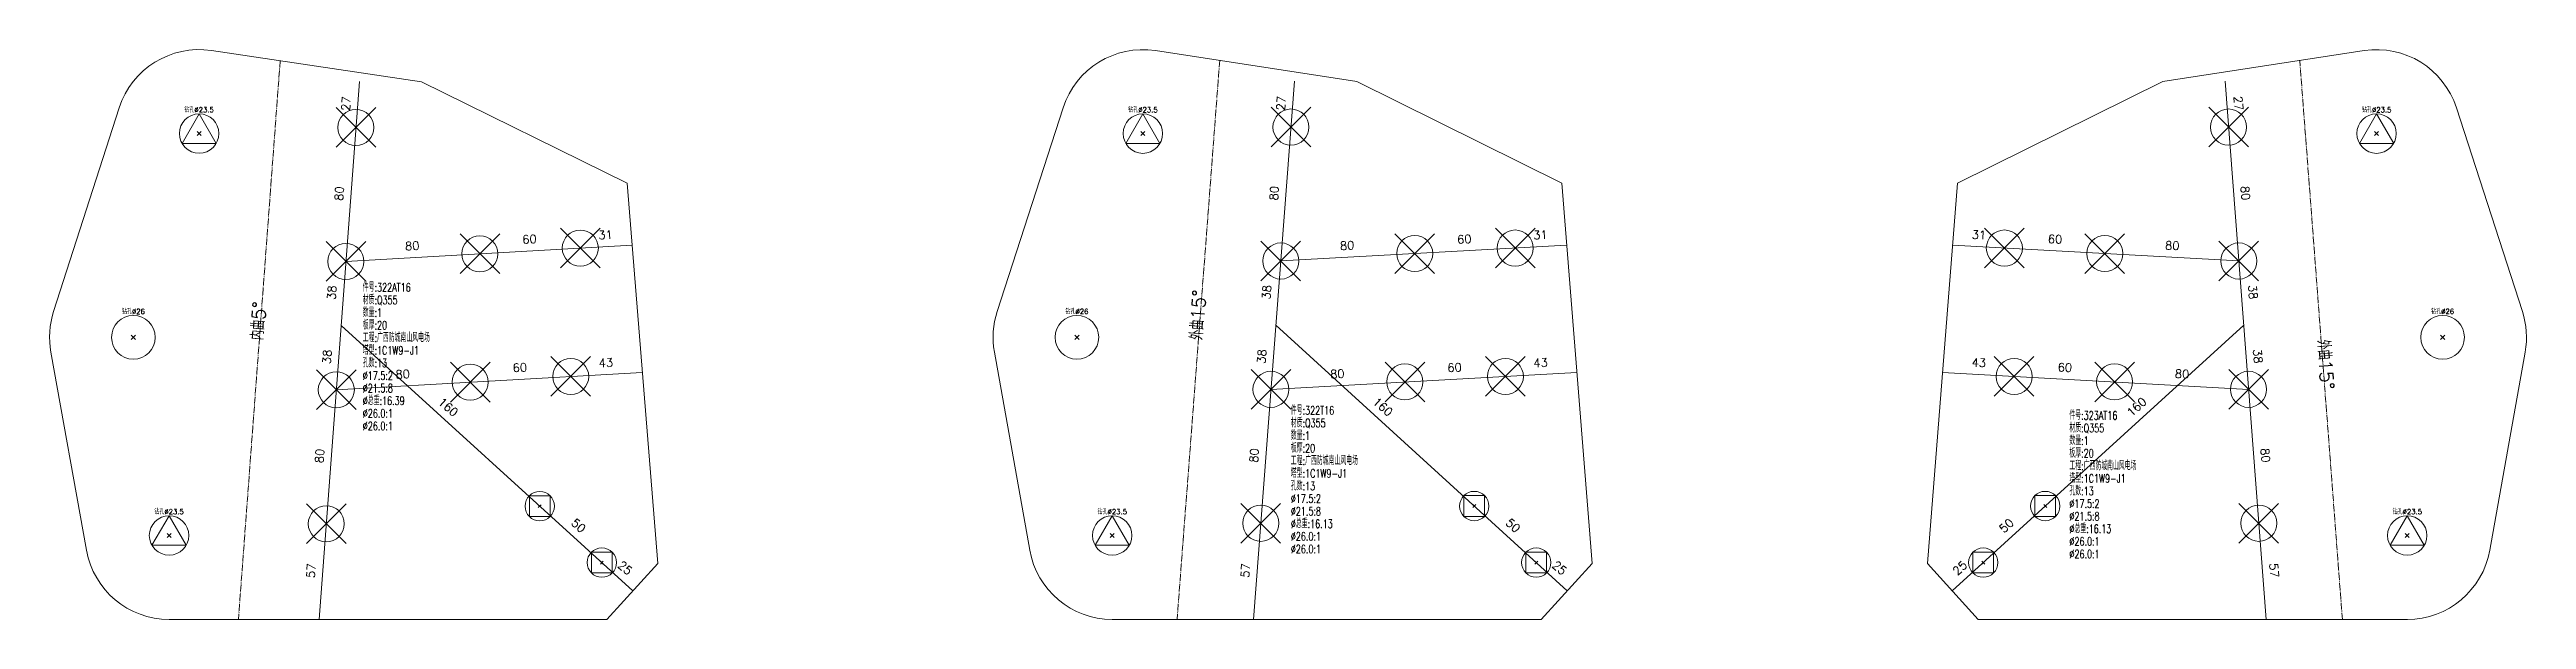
# Model space of a CAD drawing. Extents: x -105 to 10956, y -4548 to 9487.
# Drawn here: x 7368 to 8845, y 3554 to 3893 of the extents above; entities that cross this region are included whole.
import ezdxf
from ezdxf.enums import TextEntityAlignment as Align

# ---------------------------------------------------------------- set-up
doc = ezdxf.new("R2010")
doc.units = 0
doc.header["$MEASUREMENT"] = 0
doc.linetypes.add('制弯线', pattern=[5.9, 4, -0.5, 0.2, -0.5, 0.2, -0.5])
doc.layers.add('1', color=7, linetype='CONTINUOUS', lineweight=25)
doc.layers.add('2', color=7, linetype='CONTINUOUS', lineweight=25)
doc.styles.get("Standard").update_dxf_attribs({"font": 'simplex.shx', "width": 0.7, "height": 3, "bigfont": 'gbhzfs.shx'})

msp = doc.modelspace()

# ---------------------------------------------------------------- texts
at = {"layer": '1', "color": 7, "linetype": 'Continuous', "lineweight": 13}
for s, p in [('钻孔%%c23.5', (7456.95919, 3854.74929)), ('钻孔%%c23.5', (8019.7865, 3854.72143)), ('钻孔%%c23.5', (8755.45981, 3854.7217)), ('钻孔%%c26', (7417.79024, 3734.62017)), ('钻孔%%c26', (7980.43115, 3734.65264)), ('钻孔%%c26', (8794.8134, 3734.65232)), ('钻孔%%c23.5', (7439.04568, 3615.41875)), ('钻孔%%c23.5', (8001.5054, 3615.4187)), ('钻孔%%c23.5', (8773.73745, 3615.41871))]:
    msp.add_text(s, height=3, dxfattribs=at).set_placement(p, align=Align.BOTTOM_CENTER)
at = {"layer": '2', "color": 7, "linetype": 'Continuous', "lineweight": 13}
for s, rotation, p in [('27', 86, (7548.5215, 3860.5088)), ('27', 86, (8106.12479, 3860.74141)), ('27', 275, (8669.12177, 3860.74293)), ('80', 86, (7544.51515, 3806.98268)), ('80', 86, (8102.03624, 3807.2215)), ('80', 275, (8673.20955, 3807.22296)), ('60', 3, (7654.17473, 3776.09548)), ('31', 3, (7699.54369, 3778.66913)), ('60', 3, (8211.64824, 3776.16591)), ('31', 3, (8257.0211, 3778.66986)), ('31', 358, (8518.22335, 3778.67361)), ('60', 358, (8563.5971, 3776.16894)), ('80', 3, (7584.28708, 3772.13096)), ('80', 3, (8141.75459, 3772.30874)), ('80', 358, (8633.49069, 3772.31078)), ('38', 86, (7540.09896, 3747.98084)), ('38', 86, (8097.52942, 3748.22652)), ('38', 275, (8677.71541, 3748.2293)), ('38', 86, (7537.238, 3709.75746)), ('43', 3, (7699.74112, 3702.55817)), ('38', 86, (8094.60976, 3710.00758)), ('43', 3, (8257.10162, 3702.55869)), ('43', 358, (8518.13983, 3702.56251)), ('38', 275, (8680.63452, 3710.01031)), ('80', 3, (7578.56517, 3695.68423)), ('60', 3, (7648.45281, 3699.64872)), ('80', 3, (8135.91526, 3695.87088)), ('60', 3, (8205.80891, 3699.72802)), ('60', 358, (8569.43533, 3699.73097)), ('80', 358, (8639.32892, 3695.87279)), ('160', 319, (7602.90738, 3677.09622)), ('160', 319, (8160.2289, 3677.2455)), ('160', 42, (8615.01242, 3677.24842)), ('80', 86, (7532.82206, 3650.75907)), ('80', 86, (8090.10321, 3651.01604)), ('80', 275, (8685.14033, 3651.01732)), ('50', 319, (7680.64772, 3606.52527)), ('50', 319, (8237.86074, 3606.55524)), ('50', 42, (8537.37615, 3606.55619)), ('57', 86, (7527.70413, 3582.38166)), ('25', 319, (7708.41175, 3581.32171)), ('57', 86, (8084.87018, 3582.51476)), ('25', 319, (8265.58603, 3581.30905)), ('25', 42, (8509.64899, 3581.30901)), ('57', 275, (8690.37241, 3582.51536))]:
    msp.add_text(s, height=5, rotation=rotation, dxfattribs=at).set_placement(p, align=Align.BOTTOM_CENTER)
for s, rotation, p in [('内曲5%%d', 86, (7497.86552, 3719.6362)), ('外曲15%%d', 86, (8057.87531, 3719.71235)), ('外曲15%%d', 275, (8717.36924, 3719.71289))]:
    msp.add_text(s, height=8, rotation=rotation, dxfattribs=at).set_placement(p, align=Align.BOTTOM_LEFT)
at = {"layer": '2', "color": 7, "linetype": 'Continuous', "lineweight": 13, "char_height": 5, "width": 500, "attachment_point": 1, "line_spacing_factor": 0.9}
for s, insert in [('件号:322AT16\\P材质:Q355\\P数量:1\\P板厚:20\\P工程:广西防城南山风电场\\P塔型:1C1W9-J1\\P孔数:13\\P%%C17.5:2\\P%%C21.5:8\\P%%C总重:16.39\\P%%C26.0:1\\P%%C26.0:1', (7554.56468, 3753.86801)), ('件号:322T16\\P材质:Q355\\P数量:1\\P板厚:20\\P工程:广西防城南山风电场\\P塔型:1C1W9-J1\\P孔数:13\\P%%C17.5:2\\P%%C21.5:8\\P%%C总重:16.13\\P%%C26.0:1\\P%%C26.0:1', (8107.97687, 3680.60461)), ('件号:323AT16\\P材质:Q355\\P数量:1\\P板厚:20\\P工程:广西防城南山风电场\\P塔型:1C1W9-J1\\P孔数:13\\P%%C17.5:2\\P%%C21.5:8\\P%%C总重:16.13\\P%%C26.0:1\\P%%C26.0:1', (8572.26081, 3677.60474))]:
    msp.add_mtext(s, dxfattribs=dict(at, insert=insert))

# ---------------------------------------------------------------- linework, layer by layer
at = {"layer": '1', "color": 7, "linetype": 'Continuous', "lineweight": 18}
for p, q in [((7589.62834, 3873.80184), (7464.32078, 3892.45439)), ((8147.25201, 3873.97129), (8027.22405, 3892.41517)), ((8748.02297, 3892.41554), (8627.99474, 3873.97339)), ((7712.1528, 3813.43907), (7589.62834, 3873.80184)), ((8269.6836, 3813.4204), (8147.25201, 3873.97129)), ((8627.99474, 3873.97339), (8505.56228, 3813.42427)), ((7409.3754, 3858.35454), (7370.20645, 3736.97543)), ((7972.22636, 3858.39976), (7932.87102, 3737.08095)), ((8842.37376, 3737.07996), (8803.02017, 3858.39933)), ((7730.43244, 3586.98928), (7712.1528, 3813.43907)), ((8287.6154, 3586.9428), (8269.6836, 3813.4204)), ((8505.56228, 3813.42427), (8487.6154, 3586.94204)), ((7368.58283, 3712.75275), (7389.83827, 3594.80133)), ((7931.21019, 3712.86079), (7952.28443, 3594.87687)), ((8822.95829, 3594.87616), (8844.03424, 3712.85978)), ((7700.19564, 3553.66876), (7730.43244, 3586.98928)), ((8257.32746, 3553.66876), (8287.6154, 3586.9428)), ((8487.6154, 3586.94204), (8517.91062, 3553.66876)), ((7439.04568, 3553.66876), (7700.19564, 3553.66876)), ((8001.4286, 3553.66876), (8257.32746, 3553.66876)), ((8517.91062, 3553.66876), (8773.81423, 3553.66876))]:
    msp.add_line(p, q, dxfattribs=at)
at = {"layer": '1', "color": 7, "linetype": 'Continuous', "lineweight": 13}
for p, q in [((7538.66737, 3834.82218), (7562.31737, 3858.47218)), ((7562.31737, 3834.82218), (7538.66737, 3858.47218)), ((8096.24938, 3835.05177), (8119.89938, 3858.70177)), ((8119.89938, 3835.05177), (8096.24938, 3858.70177)), ((8655.34699, 3835.05332), (8678.99699, 3858.70332)), ((8678.99699, 3835.05332), (8655.34699, 3858.70332)), ((7456.95919, 3854.74929), (7446.78369, 3837.12429)), ((7455.78419, 3841.82429), (7458.13419, 3844.17429)), ((7458.13419, 3841.82429), (7455.78419, 3844.17429)), ((7467.13469, 3837.12429), (7456.95919, 3854.74929)), ((8019.7865, 3854.72143), (8009.611, 3837.09643)), ((8018.6115, 3841.79643), (8020.9615, 3844.14643)), ((8020.9615, 3841.79643), (8018.6115, 3844.14643)), ((8029.962, 3837.09643), (8019.7865, 3854.72143)), ((8755.45981, 3854.7217), (8745.28431, 3837.0967)), ((8754.28481, 3841.7967), (8756.63481, 3844.1467)), ((8756.63481, 3841.7967), (8754.28481, 3844.1467)), ((8765.63531, 3837.0967), (8755.45981, 3854.7217)), ((7446.78369, 3837.12429), (7467.13469, 3837.12429)), ((8009.611, 3837.09643), (8029.962, 3837.09643)), ((8745.28431, 3837.0967), (8765.63531, 3837.0967)), ((7612.56779, 3759.57622), (7636.21779, 3783.22622)), ((7636.21779, 3759.57622), (7612.56779, 3783.22622)), ((7672.47149, 3762.97438), (7696.12149, 3786.62438)), ((7696.12149, 3762.97438), (7672.47149, 3786.62438)), ((8170.03413, 3759.69239), (8193.68413, 3783.34239)), ((8193.68413, 3759.69239), (8170.03413, 3783.34239)), ((8229.94298, 3762.99854), (8253.59298, 3786.64854)), ((8253.59298, 3762.99854), (8229.94298, 3786.64854)), ((8521.65236, 3763.00201), (8545.30236, 3786.65201)), ((8545.30236, 3763.00201), (8521.65236, 3786.65201)), ((8581.56114, 3759.695), (8605.21114, 3783.345)), ((8605.21114, 3759.695), (8581.56114, 3783.345)), ((7532.6962, 3755.04534), (7556.3462, 3778.69534)), ((7556.3462, 3755.04534), (7532.6962, 3778.69534)), ((8090.15567, 3755.2842), (8113.80567, 3778.9342)), ((8113.80567, 3755.2842), (8090.15567, 3778.9342)), ((8661.43954, 3755.28565), (8685.08954, 3778.93565)), ((8685.08954, 3755.28565), (8661.43954, 3778.93565)), ((7416.49024, 3720.32017), (7419.09024, 3722.92017)), ((7419.09024, 3720.32017), (7416.49024, 3722.92017)), ((7979.13115, 3720.35264), (7981.73115, 3722.95264)), ((7981.73115, 3720.35264), (7979.13115, 3722.95264)), ((8793.5134, 3720.35232), (8796.1134, 3722.95232)), ((8796.1134, 3720.35232), (8793.5134, 3722.95232)), ((7666.74957, 3686.52761), (7690.39957, 3710.17761)), ((7690.39957, 3686.52761), (7666.74957, 3710.17761)), ((8224.10364, 3686.56065), (8247.75364, 3710.21065)), ((8247.75364, 3686.56065), (8224.10364, 3710.21065)), ((8527.49058, 3686.56403), (8551.14058, 3710.21403)), ((8551.14058, 3686.56403), (8527.49058, 3710.21403)), ((7526.97428, 3678.59857), (7550.62428, 3702.24857)), ((7550.62428, 3678.59857), (7526.97428, 3702.24857)), ((7606.84587, 3683.12945), (7630.49587, 3706.77945)), ((7630.49587, 3683.12945), (7606.84587, 3706.77945)), ((8084.31634, 3678.84631), (8107.96634, 3702.49631)), ((8107.96634, 3678.84631), (8084.31634, 3702.49631)), ((8164.19479, 3683.25451), (8187.84479, 3706.90451)), ((8187.84479, 3683.25451), (8164.19479, 3706.90451)), ((8587.39938, 3683.25703), (8611.04938, 3706.90703)), ((8611.04938, 3683.25703), (8587.39938, 3706.90703)), ((8667.27777, 3678.84768), (8690.92777, 3702.49768)), ((8690.92777, 3678.84768), (8667.27777, 3702.49768)), ((7521.00312, 3598.82172), (7544.65312, 3622.47172)), ((7544.65312, 3598.82172), (7521.00312, 3622.47172)), ((7653.93569, 3614.92013), (7653.93569, 3627.29263)), ((7653.93569, 3627.29263), (7666.30819, 3627.29263)), ((7659.24694, 3620.23138), (7660.99694, 3621.98138)), ((7660.99694, 3620.23138), (7659.24694, 3621.98138)), ((7666.30819, 3627.29263), (7666.30819, 3614.92013)), ((8078.22264, 3599.07873), (8101.87264, 3622.72873)), ((8101.87264, 3599.07873), (8078.22264, 3622.72873)), ((8211.17114, 3614.98161), (8211.17114, 3627.35411)), ((8211.17114, 3627.35411), (8223.54364, 3627.35411)), ((8216.48239, 3620.29286), (8218.23239, 3622.04286)), ((8218.23239, 3620.29286), (8216.48239, 3622.04286)), ((8223.54364, 3627.35411), (8223.54364, 3614.98161)), ((8551.69448, 3614.98319), (8551.69448, 3627.35569)), ((8551.69448, 3627.35569), (8564.06698, 3627.35569)), ((8557.00573, 3620.29444), (8558.75573, 3622.04444)), ((8558.75573, 3620.29444), (8557.00573, 3622.04444)), ((8564.06698, 3627.35569), (8564.06698, 3614.98319)), ((8673.37031, 3599.08002), (8697.02031, 3622.73002)), ((8697.02031, 3599.08002), (8673.37031, 3622.73002)), ((7439.04568, 3615.41875), (7428.87018, 3597.79375)), ((7437.87068, 3602.49375), (7440.22068, 3604.84375)), ((7440.22068, 3602.49375), (7437.87068, 3604.84375)), ((7449.22118, 3597.79375), (7439.04568, 3615.41875)), ((7666.30819, 3614.92013), (7653.93569, 3614.92013)), ((8001.5054, 3615.4187), (7991.3299, 3597.7937)), ((8000.3304, 3602.4937), (8002.6804, 3604.8437)), ((8002.6804, 3602.4937), (8000.3304, 3604.8437)), ((8011.6809, 3597.7937), (8001.5054, 3615.4187)), ((8223.54364, 3614.98161), (8211.17114, 3614.98161)), ((8564.06698, 3614.98319), (8551.69448, 3614.98319)), ((8773.73745, 3615.41871), (8763.56195, 3597.79371)), ((8772.56245, 3602.49371), (8774.91245, 3604.84371)), ((8774.91245, 3602.49371), (8772.56245, 3604.84371)), ((8783.91295, 3597.79371), (8773.73745, 3615.41871)), ((7428.87018, 3597.79375), (7449.22118, 3597.79375)), ((7690.9544, 3581.31537), (7690.9544, 3593.68787)), ((7690.9544, 3593.68787), (7703.3269, 3593.68787)), ((7703.3269, 3593.68787), (7703.3269, 3581.31537)), ((7991.3299, 3597.7937), (8011.6809, 3597.7937)), ((8248.13819, 3581.32003), (8248.13819, 3593.69253)), ((8248.13819, 3593.69253), (8260.51069, 3593.69253)), ((8260.51069, 3593.69253), (8260.51069, 3581.32003)), ((8514.72492, 3581.32029), (8514.72492, 3593.69279)), ((8514.72492, 3593.69279), (8527.09742, 3593.69279)), ((8527.09742, 3593.69279), (8527.09742, 3581.32029)), ((8763.56195, 3597.79371), (8783.91295, 3597.79371)), ((7703.3269, 3581.31537), (7690.9544, 3581.31537)), ((7696.26565, 3586.62662), (7698.01565, 3588.37662)), ((7698.01565, 3586.62662), (7696.26565, 3588.37662)), ((8260.51069, 3581.32003), (8248.13819, 3581.32003)), ((8253.44944, 3586.63128), (8255.19944, 3588.38128)), ((8255.19944, 3586.63128), (8253.44944, 3588.38128)), ((8527.09742, 3581.32029), (8514.72492, 3581.32029)), ((8520.03617, 3586.63154), (8521.78617, 3588.38154)), ((8521.78617, 3586.63154), (8520.03617, 3588.38154))]:
    msp.add_line(p, q, dxfattribs=at)
for centre, radius in [((7550.49237, 3846.64718), 10.75), ((8108.07438, 3846.87677), 10.75), ((8667.17199, 3846.87832), 10.75), ((7456.95919, 3842.99929), 11.75), ((8019.7865, 3842.97143), 11.75), ((8755.45981, 3842.9717), 11.75), ((7624.39279, 3771.40122), 10.75), ((7684.29649, 3774.79938), 10.75), ((8181.85913, 3771.51739), 10.75), ((8241.76798, 3774.82354), 10.75), ((8533.47736, 3774.82701), 10.75), ((8593.38614, 3771.52), 10.75), ((7544.5212, 3766.87034), 10.75), ((8101.98067, 3767.1092), 10.75), ((8673.26454, 3767.11065), 10.75), ((7417.79024, 3721.62017), 13), ((7980.43115, 3721.65264), 13), ((8794.8134, 3721.65232), 13), ((7678.57457, 3698.35261), 10.75), ((8235.92864, 3698.38565), 10.75), ((8539.31558, 3698.38903), 10.75), ((7538.79928, 3690.42357), 10.75), ((7618.67087, 3694.95445), 10.75), ((8096.14134, 3690.67131), 10.75), ((8176.01979, 3695.07951), 10.75), ((8599.22438, 3695.08203), 10.75), ((8679.10277, 3690.67268), 10.75), ((7532.82812, 3610.64672), 10.75), ((7660.12194, 3621.10638), 8.75), ((8090.04764, 3610.90373), 10.75), ((8217.35739, 3621.16786), 8.75), ((8557.88073, 3621.16944), 8.75), ((8685.19531, 3610.90502), 10.75), ((7439.04568, 3603.66875), 11.75), ((8001.5054, 3603.6687), 11.75), ((8773.73745, 3603.66871), 11.75), ((7697.14065, 3587.50162), 8.75), ((8254.32444, 3587.50628), 8.75), ((8520.91117, 3587.50654), 8.75)]:
    msp.add_circle(centre, radius, dxfattribs=at)
at = {"layer": '1', "color": 7, "linetype": 'Continuous', "lineweight": 18}
for centre, radius, start, end in [((7456.95918, 3842.9993), 50, 81.53345093, 162.11515132), ((8019.78649, 3842.97144), 50, 81.44544381, 162.0271458), ((8755.45981, 3842.9717), 50, 17.9720286, 98.55372869), ((7417.79025, 3721.62018), 50.00001, 162.11515355, 190.21535107), ((7980.43116, 3721.65263), 50.00001, 162.02714405, 190.12734548), ((8794.81339, 3721.65232), 50.00001, 349.87182864, 17.97202779), ((7439.04568, 3603.66876), 50, 190.21535625, 269.9999991), ((8001.5054, 3603.6687), 50, 190.12734702, 269.91199617), ((8773.73745, 3603.6687), 50, 270.08798742, 349.87182614)]:
    msp.add_arc(centre, radius, start, end, dxfattribs=at)
at = {"layer": '2', "color": 190, "linetype": '制弯线', "lineweight": 13}
for p, q in [((7505.32979, 3886.35003), (7480.42914, 3553.66876)), ((8065.60352, 3886.51766), (8040.17614, 3553.66876)), ((8735.06603, 3553.66876), (8709.64341, 3886.51858))]:
    msp.add_line(p, q, dxfattribs=at)
at = {"layer": '2', "color": 9, "linetype": 'Continuous', "lineweight": 13}
for p, q in [((7552.53388, 3873.92259), (7528.56341, 3553.66876)), ((8110.15778, 3874.14902), (8085.67529, 3553.66876)), ((8665.08897, 3874.15061), (8689.56694, 3553.66876)), ((7544.5212, 3766.87034), (7715.1307, 3776.54851)), ((8101.98067, 3767.10921), (8272.60484, 3776.52531)), ((8673.26454, 3767.11068), (8502.63865, 3776.52933)), ((7541.65998, 3728.64351), (7715.65, 3570.69925)), ((8099.06074, 3728.88681), (8272.80796, 3570.67549)), ((8676.1837, 3728.891), (8502.4264, 3570.67509)), ((7538.79929, 3690.42363), (7721.24748, 3700.77336)), ((8096.14135, 3690.67137), (8278.60522, 3700.74085)), ((8679.10277, 3690.67267), (8496.63337, 3700.7451))]:
    msp.add_line(p, q, dxfattribs=at)

msp.set_redraw_order([(e.dxf.handle, doc.entitydb.next_handle()) for e in msp.query("TEXT MTEXT ATTDEF DIMENSION ARC_DIMENSION")])  # texts and dimensions are drawn at this point

doc.saveas('drawing.dxf')
